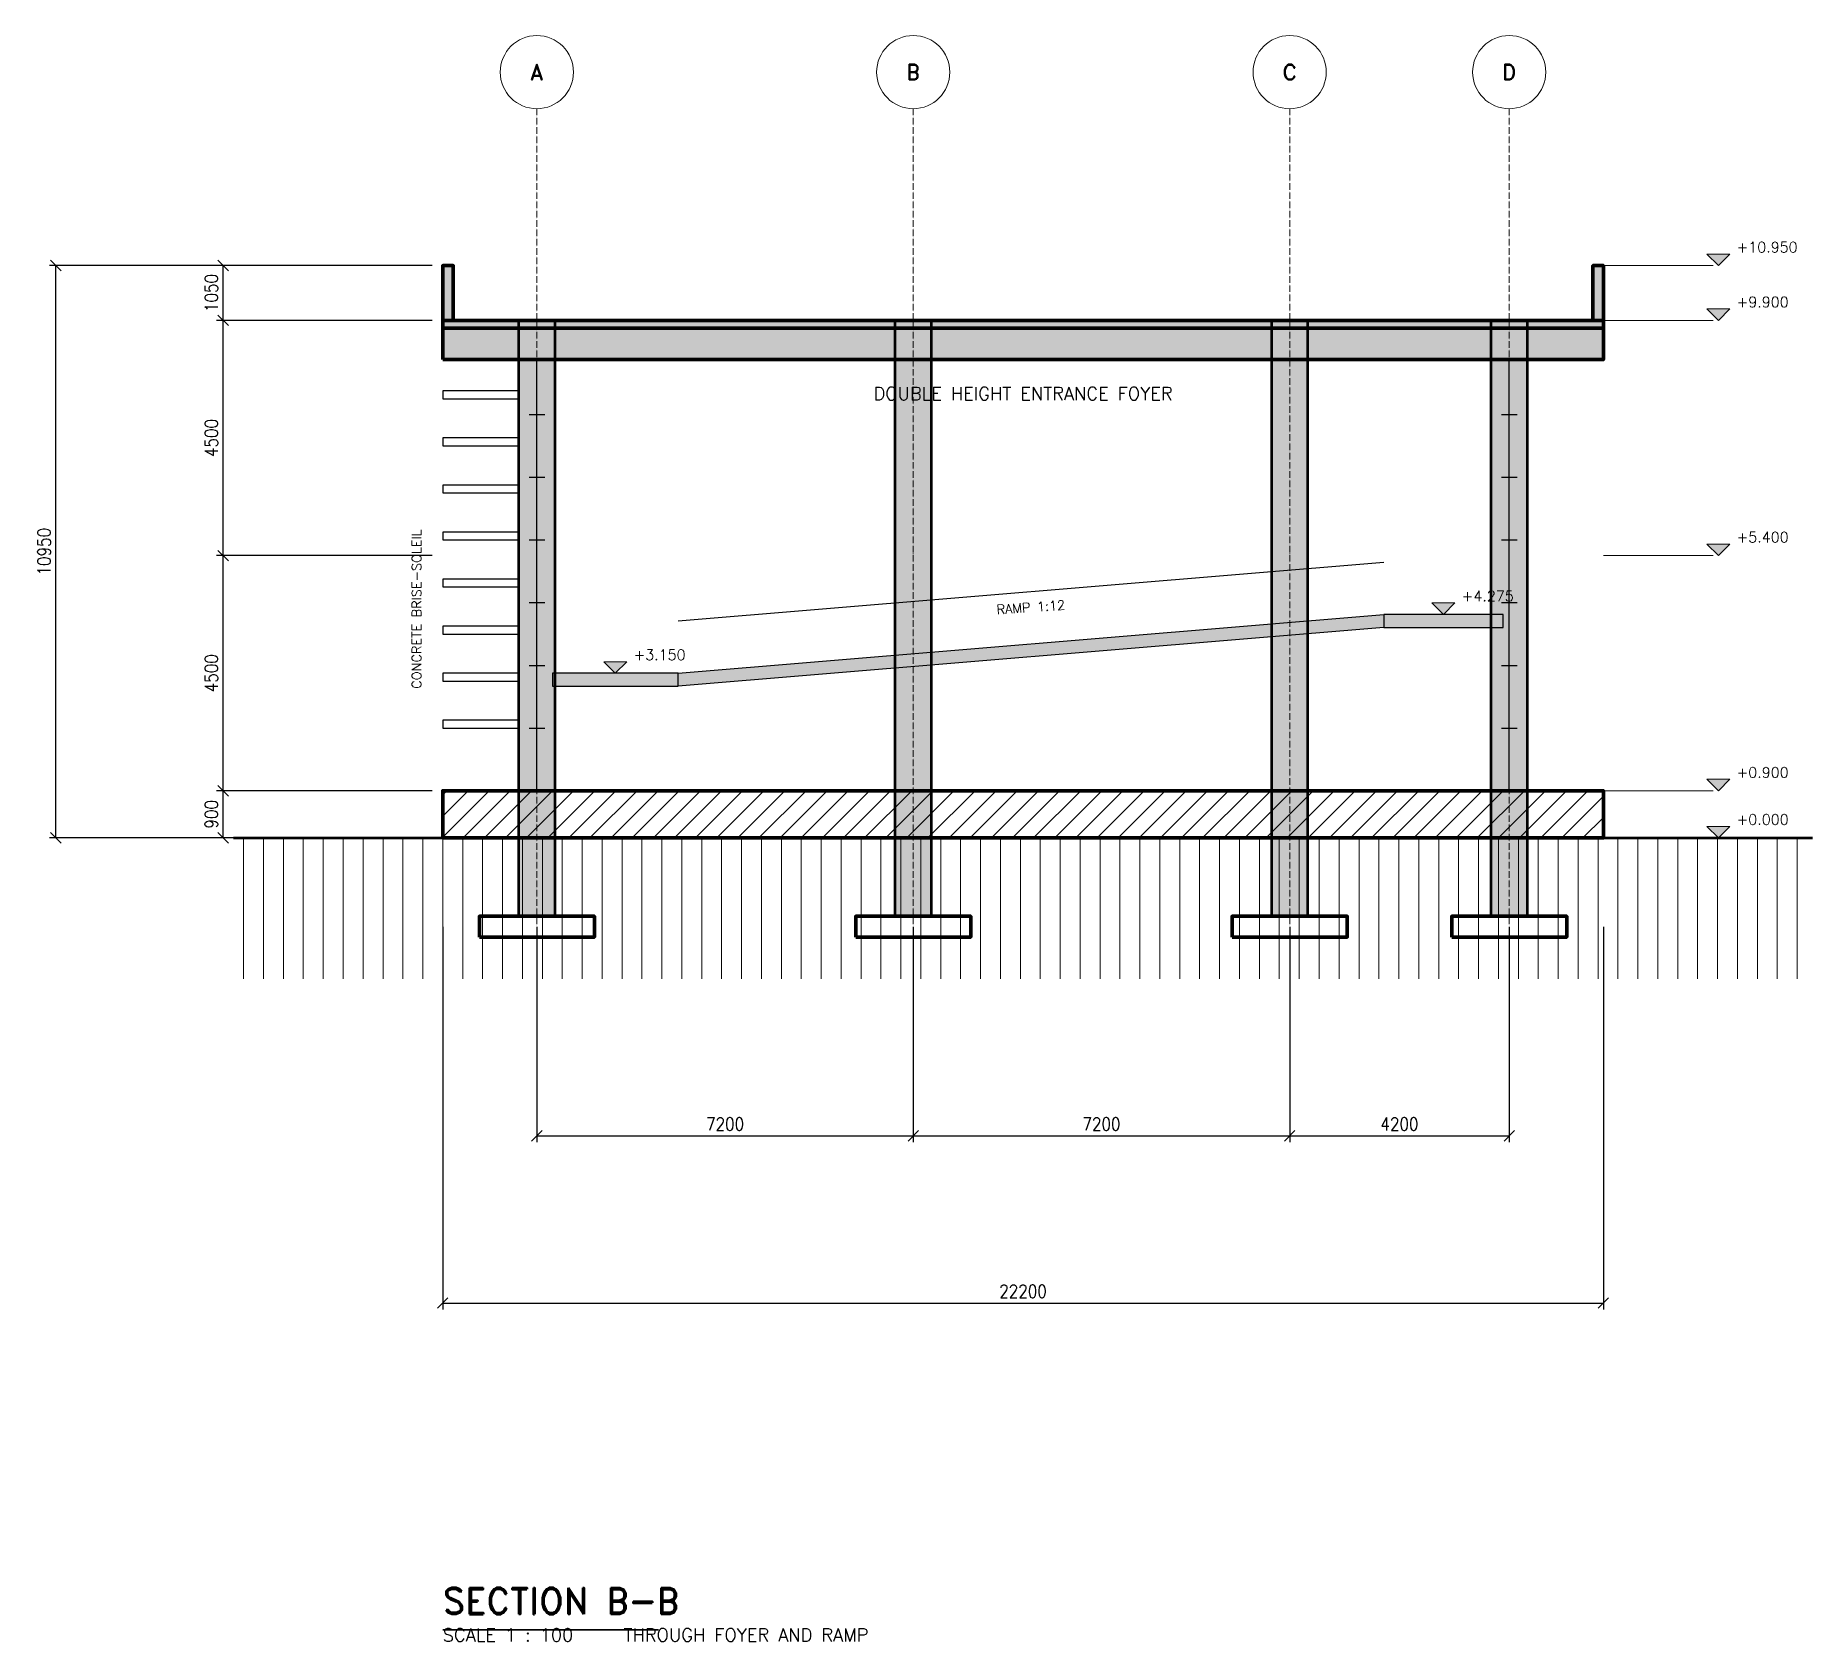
# Model space of a CAD drawing. Header units: millimetres. Extents: x -33945 to 191000, y -348875 to 205218.
# Drawn here: x -7789 to 26200, y -230375 to -199650 of the extents above; entities that cross this region are included whole.
import ezdxf
from ezdxf.enums import TextEntityAlignment as Align

# ---------------------------------------------------------------- set-up
doc = ezdxf.new("R2010")
doc.units = ezdxf.units.MM
doc.header["$LTSCALE"] = 50
doc.linetypes.add('DASHDOT', pattern=[3.556, 2.54, -0.508, 0, -0.508])
for name, color, linetype, lineweight in [('A-ANNO-DIMS', 2, 'Continuous', 13), ('A-ANNO-SYMB', 6, 'Continuous', 18), ('A-ANNO-TEXT', 7, 'Continuous', 18), ('A-ANNO-TITL', 7, 'Continuous', 35), ('A-FLOR-LEVL', 6, 'Continuous', 18), ('A-FLOR-RAMP', 3, 'Continuous', 25), ('A-GLAZ', 4, 'Continuous', 25), ('A-GRID', 8, 'DASHDOT', 13), ('A-GRID-IDEN', 8, 'Continuous', 13), ('A-LOUV', 30, 'Continuous', 25), ('A-SECT-CUT', 7, 'Continuous', 70), ('A-SECT-GRND', 8, 'Continuous', 50), ('A-SECT-PATT', 254, 'Continuous', 9), ('S-COLS', 1, 'Continuous', 50), ('S-COLS-PATT', 254, 'Continuous', 9)]:
    doc.layers.add(name, color=color, linetype=linetype, lineweight=lineweight)
doc.styles.add('AMA-NOTE', font='romans.shx', dxfattribs={"width": 0.85})
doc.styles.add('AMA-TITLE', font='romand.shx', dxfattribs={"width": 0.9})
doc.dimstyles.new('AMA-100', dxfattribs={"dimscale": 100, "dimtxt": 2.5, "dimasz": 2.5, "dimexe": 1.25, "dimexo": 2, "dimgap": 1, "dimtad": 1, "dimdec": 0, "dimtxsty": 'AMA-NOTE', "dimtsz": 1, "dimcen": 2.5, "dimclrd": 8, "dimclre": 8, "dimclrt": 7, "dimazin": 3, "dimtfac": 1, "dimtmove": 0, "dimatfit": 3})

msp = doc.modelspace()

# ---------------------------------------------------------------- texts
at = {"layer": 'A-ANNO-SYMB', "style": 'AMA-NOTE'}
for s, p in [('+10.950', (24750, -203698)), ('+9.900', (24750, -204748)), ('+5.400', (24750, -209248)), ('+4.275', (19492, -210373)), ('+3.150', (3650, -211498)), ('+0.900', (24750, -213748)), ('+0.000', (24750, -214648))]:
    msp.add_text(s, height=200, dxfattribs=at).set_placement(p, align=Align.MIDDLE_LEFT)
at = {"layer": 'A-ANNO-TEXT', "style": 'AMA-NOTE'}
msp.add_text('DOUBLE HEIGHT ENTRANCE FOYER', height=250, dxfattribs=at).set_placement((11100, -206500), align=Align.MIDDLE_CENTER)
msp.add_text('CONCRETE BRISE-SOLEIL', height=180, rotation=90, dxfattribs=at).set_placement((-500, -209100), align=Align.MIDDLE_RIGHT)
msp.add_text('RAMP 1:12', height=180, rotation=4, dxfattribs=at).set_placement((11250, -210588), align=Align.MIDDLE_CENTER)
at = {"layer": 'A-ANNO-TITL'}
for s, height, style, p in [('SECTION B-B', 500, 'AMA-TITLE', (0, -230000)), ('SCALE 1 : 100    THROUGH FOYER AND RAMP', 250, 'AMA-NOTE', (0, -230450))]:
    msp.add_text(s, height=height, dxfattribs=dict(at, style=style)).set_placement(p, align=Align.BOTTOM_LEFT)
at = {"layer": 'A-GRID-IDEN', "style": 'AMA-TITLE'}
for s, p in [('A', (1800, -200350)), ('B', (9000, -200350)), ('C', (16200, -200350)), ('D', (20400, -200350))]:
    msp.add_text(s, height=300, dxfattribs=at).set_placement(p, align=Align.MIDDLE_CENTER)

# ---------------------------------------------------------------- dimensions: what is measured, and where the dimension line sits
at = {"layer": 'A-ANNO-DIMS'}
for base, p1, p2 in [((-7400, -215000), (0, -215000), (0, -204050)), ((-4200, -205100), (0, -205100), (0, -204050)), ((-4200, -209600), (0, -209600), (0, -205100)), ((-4200, -214100), (0, -214100), (0, -209600)), ((-4200, -215000), (0, -215000), (0, -214100))]:
    msp.add_linear_dim(base=base, p1=p1, p2=p2, angle=90, dimstyle='AMA-100', dxfattribs=at).render()
for base, p1, p2 in [((0, -223900), (0, -216500), (22200, -216500)), ((1800, -220700), (1800, -216500), (9000, -216500)), ((9000, -220700), (9000, -216500), (16200, -216500)), ((16200, -220700), (16200, -216500), (20400, -216500))]:
    msp.add_linear_dim(base=base, p1=p1, p2=p2, dimstyle='AMA-100', dxfattribs=at).render()

# ---------------------------------------------------------------- hatches: boundary and pattern name
at = {"layer": 'A-ANNO-SYMB'}
for points in [[(24400, -204050), (24180, -203830), (24620, -203830)], [(24400, -205100), (24180, -204880), (24620, -204880)], [(24400, -209600), (24180, -209380), (24620, -209380)], [(19142, -210725), (18922, -210505), (19362, -210505)], [(3300, -211850), (3080, -211630), (3520, -211630)], [(24400, -214100), (24180, -213880), (24620, -213880)], [(24400, -215000), (24180, -214780), (24620, -214780)]]:
    msp.add_hatch(color=7, dxfattribs=at).paths.add_polyline_path(points)
at = {"layer": 'A-SECT-PATT'}
for points in [[(0, -205100), (200, -205100), (200, -204050), (0, -204050)], [(22200, -205100), (22000, -205100), (22000, -204050), (22200, -204050)], [(0, -205250), (22200, -205250), (22200, -205100), (0, -205100)], [(0, -205850), (22200, -205850), (22200, -205250), (0, -205250)], [(4500, -211850), (18000, -210725), (18000, -210975), (4500, -212100)], [(18000, -210975), (20285, -210975), (20285, -210725), (18000, -210725)], [(2100, -212100), (4500, -212100), (4500, -211850), (2100, -211850)]]:
    msp.add_hatch(color=7, dxfattribs=at).paths.add_polyline_path(points)
h = msp.add_hatch(dxfattribs=at)
h.set_pattern_fill('ANSI31', scale=90)
h.paths.add_polyline_path([(0, -215000), (22200, -215000), (22200, -214100), (0, -214100)])
h = msp.add_hatch(dxfattribs=at)
h.set_pattern_fill('ANSI31', scale=120, angle=45)
h.paths.add_polyline_path([(-4000, -215000), (26200, -215000), (26200, -217700), (-4000, -217700)])
at = {"layer": 'S-COLS-PATT'}
for points in [[(1450, -216500), (2150, -216500), (2150, -205100), (1450, -205100)], [(8650, -216500), (9350, -216500), (9350, -205100), (8650, -205100)], [(15850, -216500), (16550, -216500), (16550, -205100), (15850, -205100)], [(20050, -216500), (20750, -216500), (20750, -205100), (20050, -205100)]]:
    msp.add_hatch(color=7, dxfattribs=at).paths.add_polyline_path(points)

# ---------------------------------------------------------------- linework, layer by layer
at = {"layer": 'A-ANNO-SYMB'}
for points in [[(24400, -204050), (24180, -203830), (24620, -203830)], [(24400, -205100), (24180, -204880), (24620, -204880)], [(24400, -209600), (24180, -209380), (24620, -209380)], [(19142, -210725), (18922, -210505), (19362, -210505)], [(3300, -211850), (3080, -211630), (3520, -211630)], [(24400, -214100), (24180, -213880), (24620, -213880)], [(24400, -215000), (24180, -214780), (24620, -214780)]]:
    msp.add_lwpolyline(points, close=True, dxfattribs=at)
at = {"layer": 'A-ANNO-TITL'}
msp.add_line((0, -230150), (4125, -230150), dxfattribs=at)
at = {"layer": 'A-FLOR-LEVL'}
for p, q in [((22200, -204050), (24300, -204050)), ((22200, -205100), (24300, -205100)), ((22200, -209600), (24300, -209600)), ((22200, -214100), (24300, -214100)), ((22200, -215000), (24300, -215000))]:
    msp.add_line(p, q, dxfattribs=at)
at = {"layer": 'A-FLOR-RAMP'}
msp.add_line((4500, -210850), (18000, -209725), dxfattribs=at)
for points in [[(4500, -211850), (18000, -210725), (18000, -210975), (4500, -212100)], [(18000, -210975), (20285, -210975), (20285, -210725), (18000, -210725)], [(2100, -212100), (4500, -212100), (4500, -211850), (2100, -211850)]]:
    msp.add_lwpolyline(points, close=True, dxfattribs=at)
at = {"layer": 'A-GLAZ'}
for p, q in [((1800, -214100), (1800, -205850)), ((20400, -214100), (20400, -205850)), ((1650, -206900), (1950, -206900)), ((20250, -206900), (20550, -206900)), ((1650, -208100), (1950, -208100)), ((20250, -208100), (20550, -208100)), ((1650, -209300), (1950, -209300)), ((20250, -209300), (20550, -209300)), ((1650, -210500), (1950, -210500)), ((20250, -210500), (20550, -210500)), ((1650, -211700), (1950, -211700)), ((20250, -211700), (20550, -211700)), ((1650, -212900), (1950, -212900)), ((20250, -212900), (20550, -212900))]:
    msp.add_line(p, q, dxfattribs=at)
at = {"layer": 'A-GRID'}
for p, q in [((1800, -219500), (1800, -201050)), ((9000, -219500), (9000, -201050)), ((16200, -219500), (16200, -201050)), ((20400, -219500), (20400, -201050))]:
    msp.add_line(p, q, dxfattribs=at)
at = {"layer": 'A-GRID-IDEN'}
for centre in [(1800, -200350), (9000, -200350), (16200, -200350), (20400, -200350)]:
    msp.add_circle(centre, 700, dxfattribs=at)
at = {"layer": 'A-LOUV'}
for points in [[(0, -206600), (1450, -206600), (1450, -206450), (0, -206450)], [(0, -207500), (1450, -207500), (1450, -207350), (0, -207350)], [(0, -208400), (1450, -208400), (1450, -208250), (0, -208250)], [(0, -209300), (1450, -209300), (1450, -209150), (0, -209150)], [(0, -210200), (1450, -210200), (1450, -210050), (0, -210050)], [(0, -211100), (1450, -211100), (1450, -210950), (0, -210950)], [(0, -212000), (1450, -212000), (1450, -211850), (0, -211850)], [(0, -212900), (1450, -212900), (1450, -212750), (0, -212750)]]:
    msp.add_lwpolyline(points, close=True, dxfattribs=at)
at = {"layer": 'A-SECT-CUT'}
for points in [[(0, -205100), (200, -205100), (200, -204050), (0, -204050)], [(22200, -205100), (22000, -205100), (22000, -204050), (22200, -204050)], [(0, -205250), (22200, -205250), (22200, -205100), (0, -205100)], [(0, -205850), (22200, -205850), (22200, -205250), (0, -205250)], [(0, -215000), (22200, -215000), (22200, -214100), (0, -214100)], [(700, -216900), (2900, -216900), (2900, -216500), (700, -216500)], [(7900, -216900), (10100, -216900), (10100, -216500), (7900, -216500)], [(15100, -216900), (17300, -216900), (17300, -216500), (15100, -216500)], [(19300, -216900), (21500, -216900), (21500, -216500), (19300, -216500)]]:
    msp.add_lwpolyline(points, close=True, dxfattribs=at)
at = {"layer": 'A-SECT-GRND'}
msp.add_line((-4000, -215000), (26200, -215000), dxfattribs=at)
at = {"layer": 'S-COLS'}
for points in [[(1450, -216500), (2150, -216500), (2150, -205100), (1450, -205100)], [(8650, -216500), (9350, -216500), (9350, -205100), (8650, -205100)], [(15850, -216500), (16550, -216500), (16550, -205100), (15850, -205100)], [(20050, -216500), (20750, -216500), (20750, -205100), (20050, -205100)]]:
    msp.add_lwpolyline(points, close=True, dxfattribs=at)

msp.set_redraw_order([(e.dxf.handle, doc.entitydb.next_handle()) for e in msp.query("TEXT MTEXT ATTDEF DIMENSION ARC_DIMENSION")])  # texts and dimensions are drawn at this point

doc.saveas('drawing.dxf')
